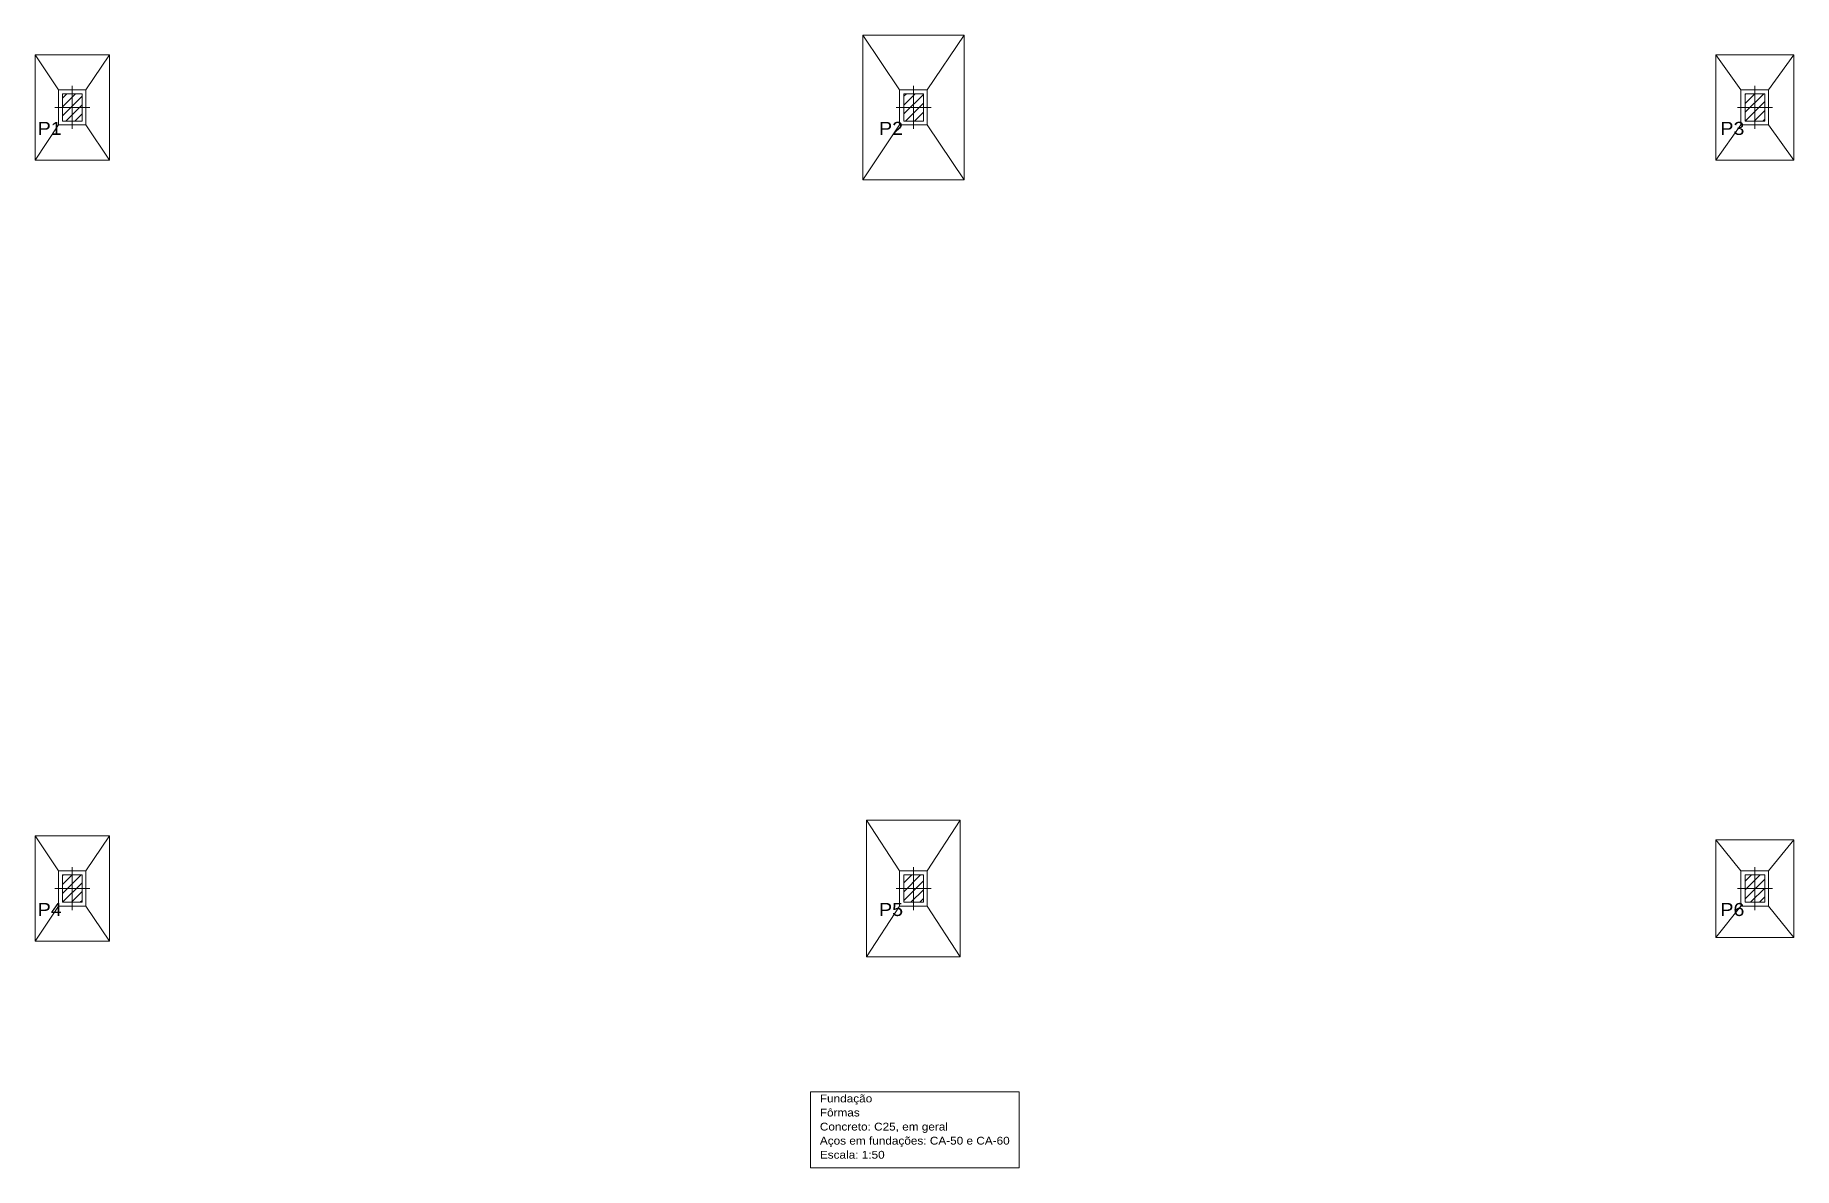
# Model space of a CAD drawing. Header units: inches. Extents: x -37 to 842, y -205 to 94.
# Drawn here: x 343.04 to 365.55, y 75.43 to 89.93 of the extents above; entities that cross this region are included whole.
import ezdxf
from ezdxf.enums import TextEntityAlignment as Align

# ---------------------------------------------------------------- set-up
doc = ezdxf.new("R2010")
doc.units = ezdxf.units.IN
doc.header["$MEASUREMENT"] = 0
for name, color, linetype, lineweight in [('PILAR_BETAO', 2, 'Continuous', 0), ('PILAR_EIXOS', 1, 'Continuous', 0), ('PILAR_HACH', 4, 'Continuous', 0), ('PILAR_REF', 92, 'Continuous', 0), ('SAP_CONTORNO', 41, 'Continuous', 9), ('TABELAS', 1, 'Continuous', 9)]:
    doc.layers.add(name, color=color, linetype=linetype, lineweight=lineweight)
doc.styles.add('CYPETXT', font='arial.ttf', dxfattribs={"height": 0.2})

msp = doc.modelspace()

# ---------------------------------------------------------------- texts
at = {"layer": 'PILAR_REF', "style": 'CYPETXT', "width": 1.079749}
for s, p, p2 in [('P1', (343.0701, 88.6528), (343.3776, 88.6528)), ('P2', (353.8401, 88.6528), (354.1476, 88.6528)), ('P3', (364.6101, 88.6528), (364.9176, 88.6528)), ('P4', (343.0701, 78.6528), (343.3776, 78.6528)), ('P5', (353.8401, 78.6528), (354.1476, 78.6528)), ('P6', (364.6101, 78.6528), (364.9176, 78.6528))]:
    msp.add_text(s, height=0.16667, dxfattribs=at).set_placement(p, p2, align=Align.FIT)
at = {"layer": 'TABELAS', "style": 'CYPETXT'}
for s, width, p, p2 in [('Fundação', 1.079101, (353.0826, 76.2667), (353.7531, 76.2667)), ('Fôrmas', 1.077165, (353.0826, 76.0867), (353.5926, 76.0867)), ('Concreto: C25, em geral', 1.077274, (353.0826, 75.9067), (354.7221, 75.9067)), ('Aços em fundações: CA-50 e CA-60', 1.079117, (353.0826, 75.7267), (355.5126, 75.7267)), ('Escala: 1:50', 1.078917, (353.0826, 75.5467), (353.9121, 75.5467))]:
    msp.add_text(s, height=0.1, dxfattribs=dict(at, width=width)).set_placement(p, p2, align=Align.FIT)

# ---------------------------------------------------------------- blocks, each defined once
blk = doc.blocks.new('Eixos do pilar')
at = {"layer": 'PILAR_EIXOS'}
for p, q in [((0, -0.5), (0, 0.5)), ((-0.5, 0), (0.5, 0))]:
    blk.add_line(p, q, dxfattribs=at)
blk = doc.blocks.new('256140406-RAYADO P4')
at = {"layer": 'PILAR_HACH'}
for p, q in [((-0.0025, 0.00103), (-0.00003, 0.0035)), ((-0.0025, 0.00329), (-0.00229, 0.0035)), ((-0.0025, -0.00124), (0.00224, 0.0035)), ((-0.0025, -0.0035), (0.0025, 0.0015)), ((-0.00024, -0.0035), (0.0025, -0.00076)), ((0.00203, -0.0035), (0.0025, -0.00303))]:
    blk.add_line(p, q, dxfattribs=at)
blk = doc.blocks.new('256140406-RAYADO P5')
at = {"layer": 'PILAR_HACH'}
for p, q in [((-0.0025, 0.00147), (-0.00047, 0.0035)), ((-0.0025, -0.0008), (0.0018, 0.0035)), ((-0.0025, -0.00306), (0.0025, 0.00194)), ((-0.00068, -0.0035), (0.0025, -0.00032)), ((0.00159, -0.0035), (0.0025, -0.00259))]:
    blk.add_line(p, q, dxfattribs=at)
blk = doc.blocks.new('256140406-RAYADO P6')
at = {"layer": 'PILAR_HACH'}
for p, q in [((-0.0025, -0.00036), (0.00136, 0.0035)), ((-0.0025, 0.0019), (-0.0009, 0.0035)), ((-0.0025, -0.00262), (0.0025, 0.00238)), ((-0.00112, -0.0035), (0.0025, 0.00012)), ((0.00115, -0.0035), (0.0025, -0.00215))]:
    blk.add_line(p, q, dxfattribs=at)
blk = doc.blocks.new('256140406-RAYADO P3')
at = {"layer": 'PILAR_HACH'}
for p, q in [((-0.0025, 0.00103), (-0.00003, 0.0035)), ((-0.0025, 0.00329), (-0.00229, 0.0035)), ((-0.0025, -0.00124), (0.00224, 0.0035)), ((-0.0025, -0.0035), (0.0025, 0.0015)), ((-0.00024, -0.0035), (0.0025, -0.00076)), ((0.00203, -0.0035), (0.0025, -0.00303))]:
    blk.add_line(p, q, dxfattribs=at)
blk = doc.blocks.new('256140406-RAYADO P2')
at = {"layer": 'PILAR_HACH'}
for p, q in [((-0.0025, 0.00285), (-0.00185, 0.0035)), ((-0.0025, 0.00059), (0.00041, 0.0035)), ((-0.0025, -0.00168), (0.0025, 0.00332)), ((-0.00206, -0.0035), (0.0025, 0.00106)), ((0.0002, -0.0035), (0.0025, -0.0012)), ((0.00246, -0.0035), (0.0025, -0.00346))]:
    blk.add_line(p, q, dxfattribs=at)
blk = doc.blocks.new('256140406-RAYADO P1')
at = {"layer": 'PILAR_HACH'}
for p, q in [((-0.0025, 0.00015), (0.00085, 0.0035)), ((-0.0025, 0.00241), (-0.00141, 0.0035)), ((-0.0025, -0.00212), (0.0025, 0.00288)), ((-0.00162, -0.0035), (0.0025, 0.00062)), ((0.00064, -0.0035), (0.0025, -0.00164))]:
    blk.add_line(p, q, dxfattribs=at)

# ---------------------------------------------------------------- linework, layer by layer
at = {"layer": 'PILAR_BETAO'}
for points in [[(343.3876, 88.8295), (343.6376, 88.8295), (343.6376, 89.1795), (343.3876, 89.1795), (343.3876, 88.8295)], [(354.1576, 88.8295), (354.4076, 88.8295), (354.4076, 89.1795), (354.1576, 89.1795), (354.1576, 88.8295)], [(364.9276, 88.8295), (365.1776, 88.8295), (365.1776, 89.1795), (364.9276, 89.1795), (364.9276, 88.8295)], [(343.3876, 78.8295), (343.6376, 78.8295), (343.6376, 79.1795), (343.3876, 79.1795), (343.3876, 78.8295)], [(354.1576, 78.8295), (354.4076, 78.8295), (354.4076, 79.1795), (354.1576, 79.1795), (354.1576, 78.8295)], [(364.9276, 78.8295), (365.1776, 78.8295), (365.1776, 79.1795), (364.9276, 79.1795), (364.9276, 78.8295)]]:
    msp.add_lwpolyline(points, close=True, dxfattribs=at)
at = {"layer": 'SAP_CONTORNO'}
for p, q in [((353.6305, 89.9295), (354.1033, 89.2295)), ((354.9305, 89.9295), (354.4576, 89.2295)), ((343.0376, 89.6795), (343.3376, 89.2295)), ((343.9876, 89.6795), (343.6876, 89.2295)), ((364.5502, 89.6795), (364.8729, 89.2295)), ((365.5502, 89.6795), (365.2276, 89.2295)), ((343.0376, 88.3295), (343.3376, 88.7795)), ((343.9876, 88.3295), (343.6876, 88.7795)), ((353.6305, 88.0795), (354.1033, 88.7795)), ((354.9305, 88.0795), (354.4576, 88.7795)), ((364.5502, 88.3295), (364.8729, 88.7795)), ((365.5502, 88.3295), (365.2276, 88.7795)), ((353.6806, 79.8795), (354.1036, 79.2295)), ((354.8806, 79.8795), (354.4576, 79.2295)), ((343.0376, 79.6795), (343.3376, 79.2295)), ((343.9876, 79.6795), (343.6876, 79.2295)), ((364.5502, 79.6295), (364.8729, 79.2295)), ((365.5502, 79.6295), (365.2276, 79.2295)), ((343.0376, 78.3295), (343.3376, 78.7795)), ((343.9876, 78.3295), (343.6876, 78.7795)), ((353.6806, 78.1295), (354.1036, 78.7795)), ((354.8806, 78.1295), (354.4576, 78.7795)), ((364.5502, 78.3795), (364.8729, 78.7795)), ((365.5502, 78.3795), (365.2276, 78.7795))]:
    msp.add_line(p, q, dxfattribs=at)
for points in [[(353.6305, 88.0795), (354.9305, 88.0795), (354.9305, 89.9295), (353.6305, 89.9295), (353.6305, 88.0795)], [(343.0376, 88.3295), (343.9876, 88.3295), (343.9876, 89.6795), (343.0376, 89.6795), (343.0376, 88.3295)], [(364.5502, 88.3295), (365.5502, 88.3295), (365.5502, 89.6795), (364.5502, 89.6795), (364.5502, 88.3295)], [(343.3376, 88.7795), (343.6876, 88.7795), (343.6876, 89.2295), (343.3376, 89.2295), (343.3376, 88.7795)], [(354.1033, 88.7795), (354.4576, 88.7795), (354.4576, 89.2295), (354.1033, 89.2295), (354.1033, 88.7795)], [(364.8729, 88.7795), (365.2276, 88.7795), (365.2276, 89.2295), (364.8729, 89.2295), (364.8729, 88.7795)], [(353.6806, 78.1295), (354.8806, 78.1295), (354.8806, 79.8795), (353.6806, 79.8795), (353.6806, 78.1295)], [(343.0376, 78.3295), (343.9876, 78.3295), (343.9876, 79.6795), (343.0376, 79.6795), (343.0376, 78.3295)], [(364.5502, 78.3795), (365.5502, 78.3795), (365.5502, 79.6295), (364.5502, 79.6295), (364.5502, 78.3795)], [(343.3376, 78.7795), (343.6876, 78.7795), (343.6876, 79.2295), (343.3376, 79.2295), (343.3376, 78.7795)], [(354.1036, 78.7795), (354.4576, 78.7795), (354.4576, 79.2295), (354.1036, 79.2295), (354.1036, 78.7795)], [(364.8729, 78.7795), (365.2276, 78.7795), (365.2276, 79.2295), (364.8729, 79.2295), (364.8729, 78.7795)]]:
    msp.add_lwpolyline(points, close=True, dxfattribs=at)
at = {"layer": 'TABELAS'}
msp.add_lwpolyline([(352.9626, 75.4292), (355.6326, 75.4292), (355.6326, 76.4042), (352.9626, 76.4042), (352.9626, 75.4292)], close=True, dxfattribs=at)

# ---------------------------------------------------------------- block references
at = {"layer": 'PILAR_EIXOS', "xscale": 0.450000000000005, "yscale": 0.550000000000006}
for p in [(343.5126, 89.0045), (354.2826, 89.0045), (365.0526, 89.0045), (343.5126, 79.0045), (354.2826, 79.0045), (365.0526, 79.0045)]:
    msp.add_blockref('Eixos do pilar', p, dxfattribs=at)
at = {"layer": 'PILAR_HACH', "xscale": 50.00000000000055, "yscale": 50.00000000000055, "zscale": 50.00000000000055}
for name, p in [('256140406-RAYADO P1', (343.5126, 89.0045)), ('256140406-RAYADO P2', (354.2826, 89.0045)), ('256140406-RAYADO P3', (365.0526, 89.0045)), ('256140406-RAYADO P4', (343.5126, 79.0045)), ('256140406-RAYADO P5', (354.2826, 79.0045)), ('256140406-RAYADO P6', (365.0526, 79.0045))]:
    msp.add_blockref(name, p, dxfattribs=at)

msp.set_redraw_order([(e.dxf.handle, doc.entitydb.next_handle()) for e in msp.query("TEXT MTEXT ATTDEF DIMENSION ARC_DIMENSION")])  # texts and dimensions are drawn at this point

doc.saveas('drawing.dxf')
